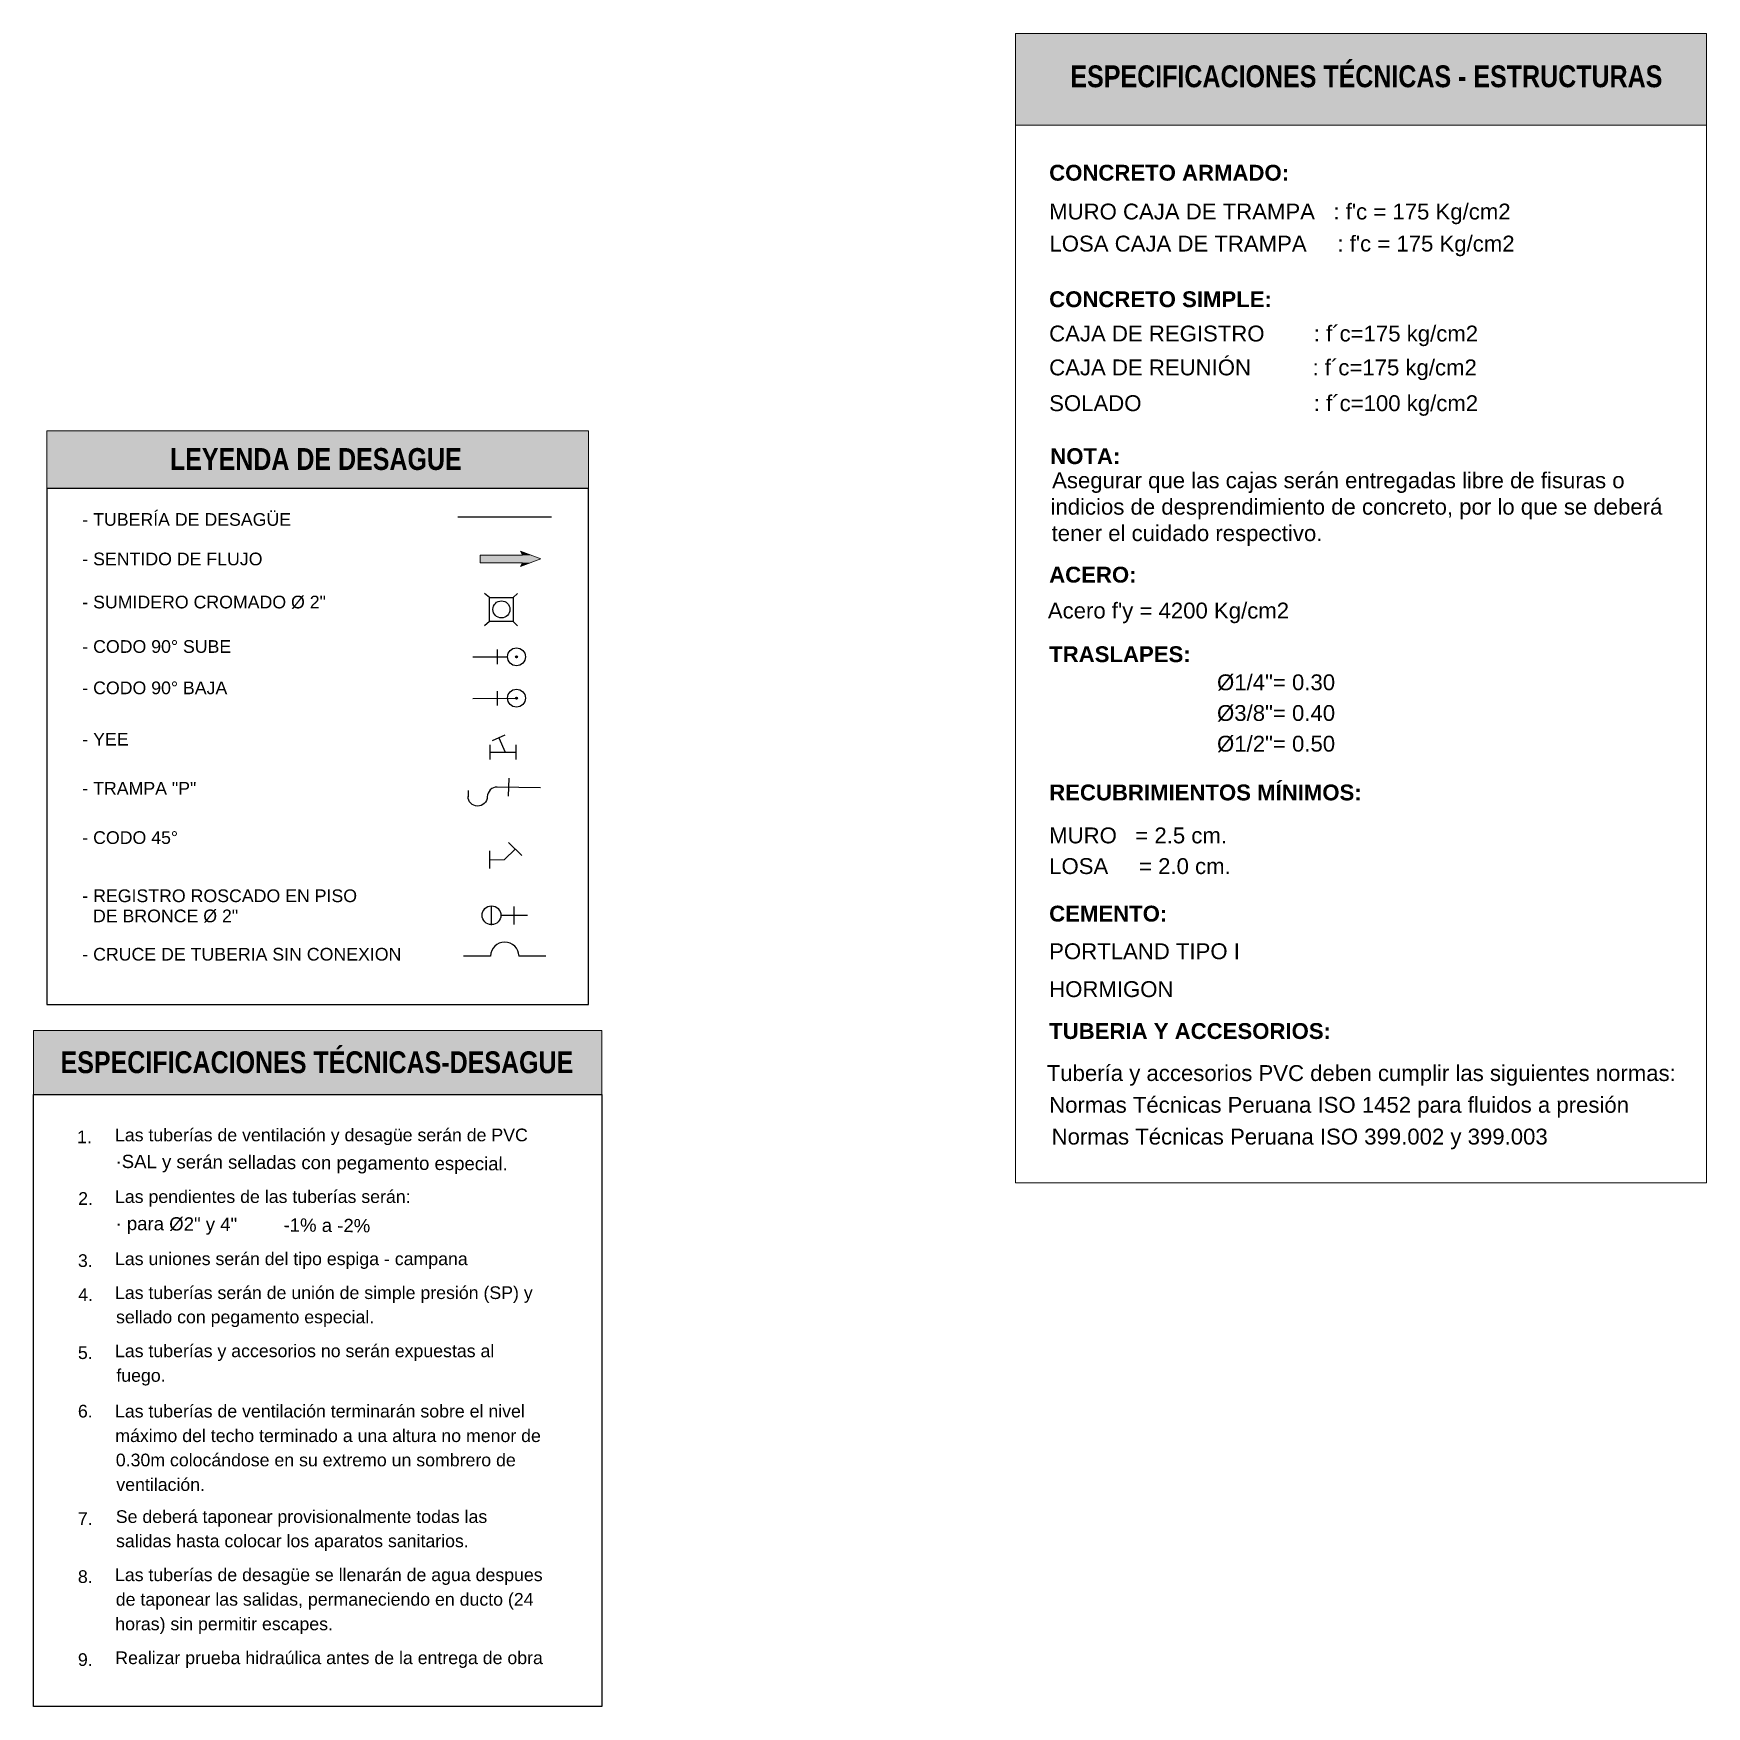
# Model space of a CAD drawing. Header units: metres. Extents: x 0 to 1843, y 1434 to 1492.
# Drawn here: x 1800.61 to 1807.25, y 1466.54 to 1473.18 of the extents above; entities that cross this region are included whole.
import ezdxf

# ---------------------------------------------------------------- set-up
doc = ezdxf.new("R2010")
doc.units = ezdxf.units.M
doc.header["$LTSCALE"] = 0.005
doc.layers.add('-Textos', color=7, linetype='Continuous', lineweight=20)
doc.layers.add('PDF_Geometry', color=9, linetype='Continuous', true_color=0x808080)
doc.layers.add('PDF_Solid Fills', color=7, linetype='Continuous')
doc.layers.add('PDF_Text', color=7, linetype='Continuous')
doc.styles.add('-Arial Narrow', font='ARIALN.TTF')
doc.styles.add('PDF Arial-BoldMT', font='arial.ttf')
doc.styles.add('PDF ArialMT', font='arial.ttf')
doc.styles.add('PDF SymbolMT', font='arial.ttf')

msp = doc.modelspace()

# ---------------------------------------------------------------- texts
at = {"layer": '-Textos', "char_height": 0.086672, "width": 2.8674697, "attachment_point": 5, "style": '-Arial Narrow'}
for s, insert in [('\\pxqc;{\\fArial Narrow|b1|i0|c0|p34;ESPECIFICACIONES TÉCNICAS - ESTRUCTURAS}', (1805.90228, 1473.00974)), ('\\pxqc;{\\fArial Narrow|b1|i0|c0|p34;LEYENDA DE DESAGUE}', (1801.73293, 1471.49102)), ('\\pxqc;{\\fArial Narrow|b1|i0|c0|p34;ESPECIFICACIONES TÉCNICAS-DESAGUE}', (1801.73733, 1469.09723))]:
    msp.add_mtext(s, dxfattribs=dict(at, insert=insert))
at = {"layer": 'PDF_Text', "color": 18, "true_color": 0x000000, "attachment_point": 4, "style": 'PDF ArialMT'}
for s, insert, char_height in [('{\\fArial|b1|i0|c0|p34;CONCRETO ARMADO:}', (1804.64341, 1472.62729), 0.0629221), ("MURO CAJA DE TRAMPA   : f'c = 175 Kg/cm2", (1804.64341, 1472.46419), 0.0629221), ("LOSA CAJA DE TRAMPA     : f'c = 175 Kg/cm2", (1804.64446, 1472.33709), 0.0629221), ('{\\fArial|b1|i0|c0|p34;CONCRETO SIMPLE:}', (1804.64341, 1472.12527), 0.0629221), ('CAJA DE REGISTRO        : f´c=175 kg/cm2', (1804.64341, 1471.98017), 0.0629221), ('CAJA DE REUNIÓN          : f´c=175 kg/cm2', (1804.64341, 1471.84566), 0.0629221), ('SOLADO                            : f´c=100 kg/cm2', (1804.64341, 1471.70374), 0.0629236), ('{\\fArial|b1|i0|c0|p34;NOTA:}', (1804.64764, 1471.50251), 0.0629221), ('Asegurar que las cajas serán entregadas libre de fisuras o', (1804.65506, 1471.39766), 0.0629221), ('indicios de desprendimiento de concreto, por lo que se deberá', (1804.6487, 1471.29281), 0.0629221), ('tener el cuidado respectivo.', (1804.65294, 1471.18795), 0.0629221), ('{\\fArial|b1|i0|c0|p34;ACERO:}', (1804.64341, 1471.03226), 0.0629221), ("Acero f'y = 4200 Kg/cm2", (1804.63811, 1470.88081), 0.0629221), ('{\\fArial|b1|i0|c0|p34;TRASLAPES:}', (1804.64341, 1470.71665), 0.0629221), ('Ø1/4"= 0.30', (1805.30959, 1470.60438), 0.0629221), ('Ø3/8"= 0.40', (1805.30959, 1470.48258), 0.0629221), ('Ø1/2"= 0.50', (1805.30959, 1470.36078), 0.0629221), ('{\\fArial|b1|i0|c0|p34;RECUBRIMIENTOS MÍNIMOS:}', (1804.64341, 1470.16803), 0.0629221), ('MURO   = 2.5 cm.', (1804.64341, 1469.99751), 0.0629221), ('LOSA     = 2.0 cm.', (1804.64341, 1469.87571), 0.0629221), ('{\\fArial|b1|i0|c0|p34;CEMENTO:}', (1804.64341, 1469.68719), 0.0629221), ('PORTLAND TIPO I', (1804.64341, 1469.53785), 0.0629221), ('HORMIGON', (1804.64341, 1469.38746), 0.062922), ('{\\fArial|b1|i0|c0|p34;TUBERIA Y ACCESORIOS:}', (1804.64341, 1469.22118), 0.0629221), ('Tubería y accesorios PVC deben cumplir las siguientes normas:', (1804.63387, 1469.04536), 0.0629221), ('Normas Técnicas Peruana ISO 1452 para fluidos a presión', (1804.64341, 1468.91933), 0.0629221), ('Normas Técnicas Peruana ISO 399.002 y 399.003', (1804.65294, 1468.79329), 0.0629221)]:
    msp.add_mtext(s, dxfattribs=dict(at, insert=insert, char_height=char_height))
at = {"layer": 'PDF_Text', "attachment_point": 4, "style": 'PDF Arial-BoldMT'}
for s, insert, char_height in [('- TUBERÍA DE DESAGÜE', (1800.80623, 1471.25145), 0.0503543), ('- SENTIDO DE FLUJO', (1800.80623, 1471.0947), 0.0503543), ('- SUMIDERO CROMADO Ø 2"', (1800.80623, 1470.92312), 0.0503543), ('- CODO 90° SUBE', (1800.80623, 1470.74731), 0.0503543), ('- CODO 90° BAJA', (1800.80623, 1470.58315), 0.0503543), ('- YEE', (1800.80623, 1470.3798), 0.050354), ('- TRAMPA "P"', (1800.80623, 1470.18492), 0.0503543), ('- CODO 45°', (1800.80623, 1469.98899), 0.050354), ('- REGISTRO ROSCADO EN PISO', (1800.80623, 1469.7581), 0.0503543), ('DE BRONCE Ø 2"', (1800.8486, 1469.67761), 0.0503543), ('- CRUCE DE TUBERIA SIN CONEXION', (1800.80623, 1469.52615), 0.0503543), ('1.', (1800.78558, 1468.80172), 0.050355), ('Las tuberías de ventilación y desagüe serán de PVC', (1800.93598, 1468.80172), 0.050355), ('2.', (1800.78982, 1468.55706), 0.050355), ('Las pendientes de las tuberías serán:', (1800.93598, 1468.55706), 0.050355), ('3.', (1800.78876, 1468.31029), 0.050355), ('Las uniones serán del tipo espiga - campana', (1800.93598, 1468.31029), 0.050355), ('Las tuberías serán de unión de simple presión (SP) y', (1800.93598, 1468.17578), 0.050355), ('4.', (1800.78982, 1468.17578), 0.050355), ('sellado con pegamento especial.', (1800.94021, 1468.0794), 0.050355), ('5.', (1800.78876, 1467.94489), 0.050355), ('Las tuberías y accesorios no serán expuestas al', (1800.93598, 1467.94489), 0.050355), ('fuego.', (1800.94127, 1467.84746), 0.050355), ('6.', (1800.78876, 1467.71295), 0.050355), ('Las tuberías de ventilación terminarán sobre el nivel', (1800.93598, 1467.71295), 0.050355), ('máximo del techo terminado a una altura no menor de', (1800.93704, 1467.61551), 0.050355), ('0.30m colocándose en su extremo un sombrero de', (1800.93915, 1467.51913), 0.050355), ('ventilación.', (1800.94127, 1467.42169), 0.050355), ('7.', (1800.78876, 1467.28718), 0.050355), ('Se deberá taponear provisionalmente todas las', (1800.93915, 1467.28718), 0.050355), ('salidas hasta colocar los aparatos sanitarios.', (1800.94021, 1467.1908), 0.050355), ('8.', (1800.78876, 1467.0563), 0.050355), ('Las tuberías de desagüe se llenarán de agua despues', (1800.93598, 1467.0563), 0.050355), ('de taponear las salidas, permaneciendo en ducto (24', (1800.93915, 1466.95886), 0.050355), ('horas) sin permitir escapes.', (1800.93704, 1466.86142), 0.050355), ('9.', (1800.78876, 1466.72691), 0.050355), ('Realizar prueba hidraúlica antes de la entrega de obra', (1800.93704, 1466.72691), 0.050355)]:
    msp.add_mtext(s, dxfattribs=dict(at, insert=insert, char_height=char_height))
at = {"layer": 'PDF_Text', "char_height": 0.0527662, "attachment_point": 4, "style": 'PDF SymbolMT'}
for s, insert, rotation in [('·SAL y serán selladas con pegamento especial.', (1800.93809, 1468.69656), 359.647271), ('· para Ø2" y 4"         -1% a -2%', (1800.93809, 1468.45084), 359.454264)]:
    msp.add_mtext(s, dxfattribs=dict(at, insert=insert, rotation=rotation))

# ---------------------------------------------------------------- hatches: boundary and pattern name
at = {"layer": '-Textos'}
h = msp.add_hatch(color=144, dxfattribs=at)
h.dxf.hatch_style = 1
h.paths.add_polyline_path([(1807.25223, 1472.81607), (1807.25223, 1473.18039), (1804.5103, 1473.18039), (1804.5103, 1472.81607)])
h = msp.add_hatch(color=144, dxfattribs=at)
h.dxf.hatch_style = 1
h.paths.add_polyline_path([(1802.81578, 1471.37467), (1802.81578, 1471.60343), (1800.66481, 1471.60343), (1800.66481, 1471.37467)])
h = msp.add_hatch(color=144, dxfattribs=at)
h.dxf.hatch_style = 1
h.paths.add_polyline_path([(1802.8682, 1468.96952), (1802.8682, 1469.22369), (1800.61238, 1469.22369), (1800.61238, 1468.96952)])

# ---------------------------------------------------------------- linework, layer by layer
msp.add_lwpolyline([(1804.5103, 1473.18039), (1807.25223, 1473.18039), (1807.25223, 1468.61896), (1804.5103, 1468.61896)], close=True, dxfattribs=at)
msp.add_lwpolyline([(1807.25223, 1472.81607), (1804.5103, 1472.81607)], dxfattribs=at)
at = {"layer": 'PDF_Geometry', "color": 7, "lineweight": 9}
for p, q in [((1800.66481, 1471.60343), (1802.81578, 1471.60343)), ((1800.66481, 1471.37467), (1800.66481, 1471.60343)), ((1802.81578, 1471.60343), (1802.81578, 1471.37467)), ((1802.8682, 1469.22369), (1800.61238, 1469.22369)), ((1800.61238, 1469.22369), (1800.61238, 1468.96952)), ((1802.8682, 1468.96952), (1802.8682, 1469.22369))]:
    msp.add_line(p, q, dxfattribs=at)
at = {"layer": 'PDF_Geometry', "color": 7, "lineweight": 25}
for points in [[(1800.66481, 1471.37467), (1800.66481, 1469.32642), (1802.81578, 1469.32642), (1802.81578, 1471.37467)], [(1802.8682, 1466.54107), (1800.61238, 1466.54107), (1800.61238, 1468.96952), (1802.8682, 1468.96952)]]:
    msp.add_lwpolyline(points, close=True, dxfattribs=at)
at = {"layer": 'PDF_Geometry', "color": 202, "lineweight": 25, "true_color": 0xa500dd}
for points in [[(1802.66857, 1471.26135), (1802.29684, 1471.26135)], [(1802.42181, 1470.94151), (1802.40274, 1470.95845)], [(1802.53301, 1470.95845), (1802.51606, 1470.94151)], [(1802.42181, 1470.84725), (1802.40274, 1470.83031)], [(1802.53301, 1470.83031), (1802.51606, 1470.84725)], [(1802.45252, 1470.73605), (1802.45252, 1470.6778)], [(1802.35614, 1470.70639), (1802.49382, 1470.70639)], [(1802.35614, 1470.54118), (1802.52877, 1470.54224)], [(1802.45252, 1470.57083), (1802.45252, 1470.51364)], [(1802.43451, 1470.37491), (1802.48429, 1470.39715)], [(1802.42498, 1470.29971), (1802.42498, 1470.35796)], [(1802.45887, 1470.3855), (1802.48429, 1470.32831)], [(1802.52771, 1470.29971), (1802.52771, 1470.35796)], [(1802.42498, 1470.32831), (1802.52771, 1470.32831)], [(1802.49806, 1470.15356), (1802.50018, 1470.22452)], [(1802.33708, 1470.17686), (1802.33708, 1470.15144)], [(1802.42392, 1469.9015), (1802.48217, 1469.90256), (1802.52454, 1469.9428)], [(1802.42392, 1469.86655), (1802.42392, 1469.93645)], [(1802.49806, 1469.96928), (1802.54995, 1469.91845)], [(1802.42922, 1469.71828), (1802.42922, 1469.64203)], [(1802.57325, 1469.68015), (1802.46735, 1469.68015)], [(1802.5203, 1469.64415), (1802.5203, 1469.71616)], [(1802.64527, 1469.51918), (1802.5383, 1469.51918)]]:
    msp.add_lwpolyline(points, dxfattribs=at)
at = {"layer": 'PDF_Geometry', "color": 1, "lineweight": 5}
msp.add_lwpolyline([(1802.55313, 1471.08025), (1802.54466, 1471.06542), (1802.62621, 1471.09507), (1802.54466, 1471.12579), (1802.55313, 1471.1099), (1802.38474, 1471.1099), (1802.38474, 1471.08025)], close=True, dxfattribs=at)
at = {"layer": 'PDF_Geometry', "color": 202, "lineweight": 25, "true_color": 0xa500dd}
msp.add_lwpolyline([(1802.42181, 1470.84725), (1802.42181, 1470.94151), (1802.51606, 1470.94151), (1802.51606, 1470.84725)], close=True, dxfattribs=at)
at = {"layer": 'PDF_Geometry', "color": 202, "lineweight": 0, "true_color": 0xa500dd}
for points in [[(1802.53301, 1470.70639), (1802.5256, 1470.70639), (1802.53301, 1470.70639)], [(1802.52983, 1470.70322), (1802.52771, 1470.70322), (1802.52983, 1470.70322)], [(1802.52983, 1470.71063), (1802.52877, 1470.71063), (1802.52983, 1470.71063)], [(1802.53301, 1470.54224), (1802.5256, 1470.54224), (1802.53301, 1470.54224)], [(1802.53089, 1470.54542), (1802.52771, 1470.54542), (1802.53089, 1470.54542)], [(1802.52983, 1470.538), (1802.52771, 1470.538), (1802.52983, 1470.538)], [(1802.52983, 1470.54542), (1802.52877, 1470.54542), (1802.52983, 1470.54542)]]:
    msp.add_lwpolyline(points, dxfattribs=at)
at = {"layer": 'PDF_Geometry', "color": 202, "lineweight": 25, "true_color": 0xa500dd}
for points in [[(1802.62515, 1470.18639), (1802.45252, 1470.18957), (1802.44511, 1470.18957), (1802.43769, 1470.18745), (1802.43134, 1470.18427), (1802.42498, 1470.17898), (1802.42075, 1470.17262), (1802.41651, 1470.16627), (1802.41439, 1470.15885), (1802.41333, 1470.15144, -0.9864058), (1802.33708, 1470.1525)], [(1802.53935, 1469.51896, 0.9760383), (1802.42604, 1469.51918), (1802.31908, 1469.51918)]]:
    msp.add_lwpolyline(points, format="xyb", dxfattribs=at)
for centre, radius in [((1802.46954, 1470.89498), 0.03381), ((1802.5293, 1470.70692), 0.03548), ((1802.5293, 1470.70692), 0.00371), ((1802.5293, 1470.54277), 0.03548), ((1802.5293, 1470.54277), 0.00371), ((1802.43012, 1469.68106), 0.03722)]:
    msp.add_circle(centre, radius, dxfattribs=at)
at = {"layer": 'PDF_Solid Fills', "color": 1, "transparency": 33554559}
for points in [[(1802.54466, 1471.12579), (1802.58702, 1471.1099), (1802.55313, 1471.1099)], [(1802.58702, 1471.1099), (1802.38474, 1471.1099), (1802.62621, 1471.09507)], [(1802.38474, 1471.1099), (1802.62621, 1471.09507), (1802.38474, 1471.09507)], [(1802.62621, 1471.09507), (1802.38474, 1471.09507), (1802.58384, 1471.08025)], [(1802.38474, 1471.09507), (1802.58384, 1471.08025), (1802.38474, 1471.08025)], [(1802.55313, 1471.08025), (1802.58384, 1471.08025), (1802.54466, 1471.06542)]]:
    msp.add_solid(points, dxfattribs=at)
at = {"layer": 'PDF_Solid Fills', "color": 202, "true_color": 0xa500dd, "transparency": 33554559}
for points in [[(1802.52665, 1470.70957), (1802.53195, 1470.70851), (1802.5256, 1470.70851)], [(1802.53301, 1470.70851), (1802.53301, 1470.70851), (1802.5256, 1470.70851)], [(1802.53301, 1470.70851), (1802.5256, 1470.70851), (1802.53195, 1470.70851)], [(1802.53301, 1470.70851), (1802.5256, 1470.70851), (1802.53301, 1470.70745)], [(1802.5256, 1470.70851), (1802.53301, 1470.70745), (1802.5256, 1470.70745)], [(1802.53301, 1470.70745), (1802.5256, 1470.70745), (1802.53301, 1470.70639)], [(1802.5256, 1470.70745), (1802.53301, 1470.70639), (1802.5256, 1470.70639)], [(1802.5256, 1470.70639), (1802.53301, 1470.70639), (1802.53301, 1470.70639)], [(1802.53301, 1470.70639), (1802.5256, 1470.70639), (1802.53301, 1470.70534)], [(1802.5256, 1470.70639), (1802.53301, 1470.70534), (1802.5256, 1470.70534)], [(1802.53301, 1470.70534), (1802.5256, 1470.70534), (1802.53195, 1470.70428)], [(1802.5256, 1470.70534), (1802.53195, 1470.70428), (1802.5256, 1470.70428)], [(1802.53195, 1470.70428), (1802.5256, 1470.70428), (1802.52665, 1470.70428)], [(1802.5256, 1470.70428), (1802.53195, 1470.70428), (1802.53195, 1470.70428)], [(1802.52771, 1470.71063), (1802.53089, 1470.70957), (1802.52665, 1470.70957)], [(1802.53195, 1470.70957), (1802.53195, 1470.70957), (1802.52665, 1470.70957)], [(1802.53195, 1470.70957), (1802.52665, 1470.70957), (1802.53089, 1470.70957)], [(1802.53195, 1470.70957), (1802.52665, 1470.70957), (1802.53195, 1470.70851)], [(1802.53195, 1470.70428), (1802.52665, 1470.70428), (1802.53089, 1470.70322)], [(1802.52665, 1470.70428), (1802.53089, 1470.70322), (1802.52665, 1470.70322)], [(1802.53089, 1470.70322), (1802.52665, 1470.70322), (1802.52771, 1470.70322)], [(1802.52665, 1470.70322), (1802.53089, 1470.70322), (1802.53089, 1470.70322)], [(1802.52877, 1470.71063), (1802.52983, 1470.71063), (1802.52771, 1470.71063)], [(1802.53089, 1470.71063), (1802.53089, 1470.71063), (1802.52771, 1470.71063)], [(1802.53089, 1470.71063), (1802.52771, 1470.71063), (1802.52983, 1470.71063)], [(1802.53089, 1470.71063), (1802.52771, 1470.71063), (1802.53089, 1470.70957)], [(1802.52983, 1470.70322), (1802.52983, 1470.70322), (1802.52771, 1470.70322)], [(1802.52983, 1470.70322), (1802.52771, 1470.70322), (1802.53089, 1470.70322)], [(1802.52771, 1470.70322), (1802.52983, 1470.70322), (1802.52877, 1470.70322)], [(1802.53195, 1470.54436), (1802.52665, 1470.54436), (1802.5256, 1470.54436)], [(1802.53195, 1470.54436), (1802.5256, 1470.54436), (1802.53301, 1470.5433)], [(1802.5256, 1470.54436), (1802.53301, 1470.5433), (1802.5256, 1470.5433)], [(1802.53301, 1470.5433), (1802.5256, 1470.5433), (1802.53301, 1470.54224)], [(1802.5256, 1470.5433), (1802.53301, 1470.54224), (1802.5256, 1470.54224)], [(1802.5256, 1470.54224), (1802.53301, 1470.54224), (1802.53301, 1470.54224)], [(1802.53301, 1470.54224), (1802.5256, 1470.54224), (1802.53301, 1470.54118)], [(1802.5256, 1470.54224), (1802.53301, 1470.54118), (1802.5256, 1470.54118)], [(1802.53301, 1470.54118), (1802.5256, 1470.54118), (1802.53301, 1470.54012)], [(1802.5256, 1470.54118), (1802.53301, 1470.54012), (1802.5256, 1470.54012)], [(1802.53195, 1470.54012), (1802.53195, 1470.54012), (1802.5256, 1470.54012)], [(1802.53195, 1470.54012), (1802.5256, 1470.54012), (1802.53301, 1470.54012)], [(1802.53195, 1470.54012), (1802.5256, 1470.54012), (1802.53195, 1470.53906)], [(1802.5256, 1470.54012), (1802.53195, 1470.53906), (1802.52665, 1470.53906)], [(1802.52771, 1470.54542), (1802.53089, 1470.54542), (1802.52665, 1470.54542)], [(1802.53089, 1470.54542), (1802.52665, 1470.54542), (1802.53195, 1470.54436)], [(1802.52665, 1470.54542), (1802.53195, 1470.54436), (1802.52665, 1470.54436)], [(1802.52665, 1470.54436), (1802.53195, 1470.54436), (1802.53195, 1470.54436)], [(1802.53089, 1470.53906), (1802.53089, 1470.53906), (1802.52665, 1470.53906)], [(1802.53089, 1470.53906), (1802.52665, 1470.53906), (1802.53195, 1470.53906)], [(1802.53089, 1470.53906), (1802.52665, 1470.53906), (1802.53089, 1470.538)], [(1802.52665, 1470.53906), (1802.53089, 1470.538), (1802.52771, 1470.538)], [(1802.52877, 1470.54542), (1802.52983, 1470.54542), (1802.52771, 1470.54542)], [(1802.53089, 1470.54542), (1802.53089, 1470.54542), (1802.52771, 1470.54542)], [(1802.53089, 1470.54542), (1802.52771, 1470.54542), (1802.52983, 1470.54542)], [(1802.52983, 1470.538), (1802.52983, 1470.538), (1802.52771, 1470.538)], [(1802.52983, 1470.538), (1802.52771, 1470.538), (1802.53089, 1470.538)], [(1802.52771, 1470.538), (1802.52983, 1470.538), (1802.52877, 1470.538)]]:
    msp.add_solid(points, dxfattribs=at)

msp.set_redraw_order([(e.dxf.handle, doc.entitydb.next_handle()) for e in msp.query("TEXT MTEXT ATTDEF DIMENSION ARC_DIMENSION")])  # texts and dimensions are drawn at this point

doc.saveas('drawing.dxf')
